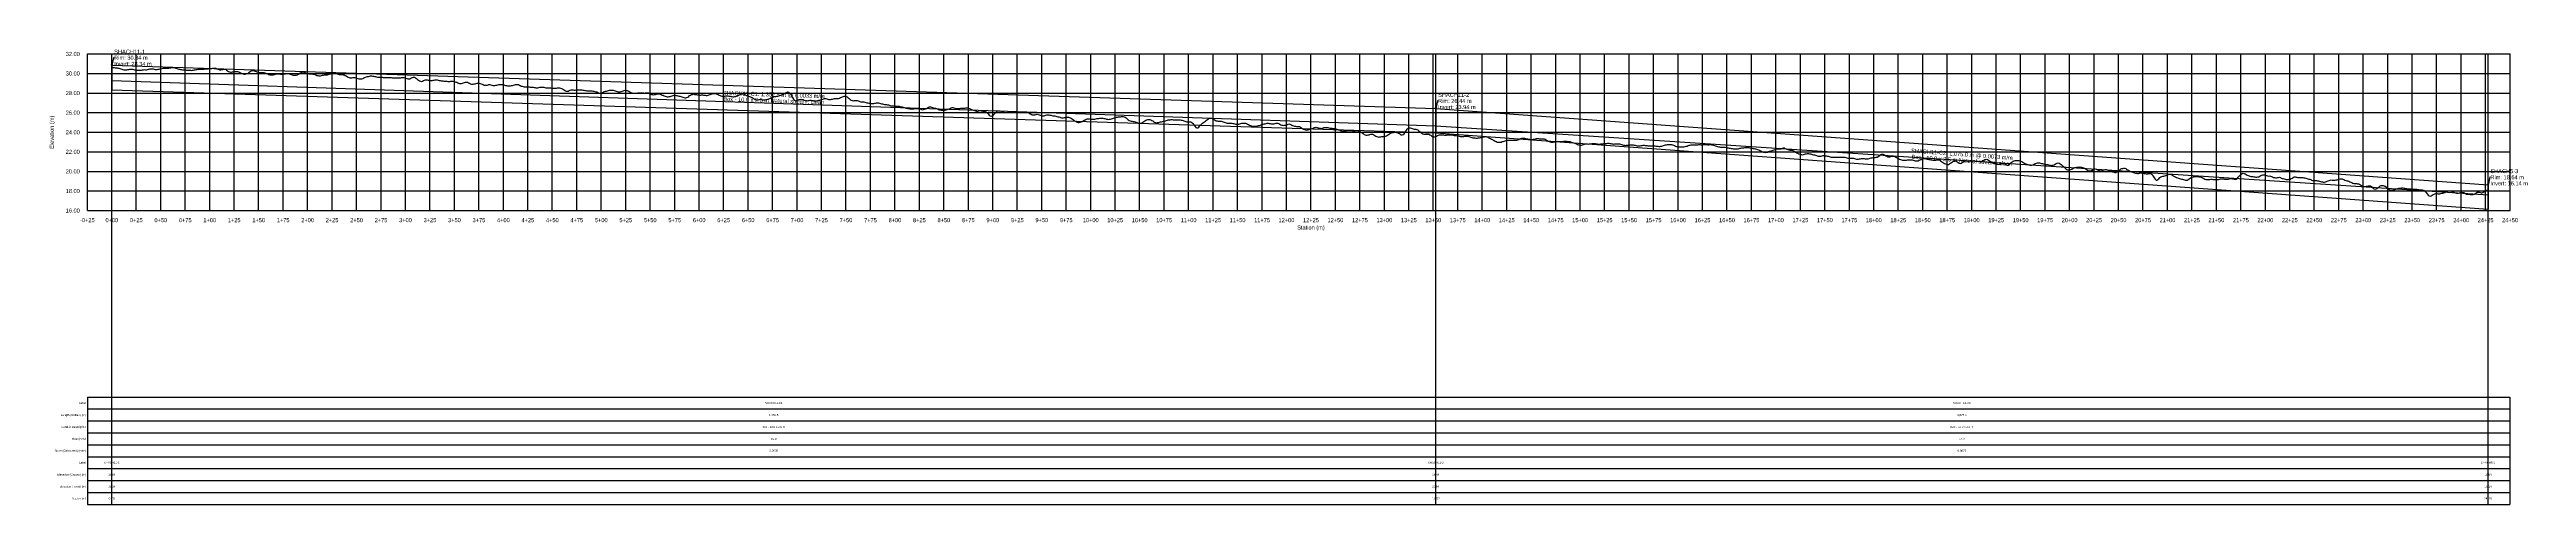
# Model space of a CAD drawing. Extents: x -64 to 2467, y -140 to 324.
import ezdxf
from ezdxf.enums import TextEntityAlignment as Align

# ---------------------------------------------------------------- set-up
doc = ezdxf.new("R2010")
doc.units = 0
for name, color, linetype in [('Annotation', 7, 'Continuous'), ('Annotation_Table', 254, 'Continuous'), ('Crown', 7, 'Continuous'), ('Grid', 254, 'Continuous'), ('Grid_Text', 7, 'Continuous'), ('Ground_Elevation', 3, 'Continuous'), ('Hydraulic_Grade', 5, 'Continuous'), ('Invert', 7, 'Continuous'), ('Structure', 7, 'Continuous')]:
    doc.layers.add(name, color=color, linetype=linetype)

msp = doc.modelspace()

# ---------------------------------------------------------------- linework, layer by layer
at = {"layer": 'Annotation', "color": 0}
for points in [[(0, 308.4), (-0.2, 309.4), (0.6, 309.2)], [(1352.5, 264.4), (1352.3, 265.4), (1353.1, 265.2)], [(2427.5, 186.4), (2427.3, 187.4), (2428.1, 187.2)]]:
    msp.add_lwpolyline(points, close=True, dxfattribs=at)
for points in [[(2.4, 316.1), (1.7, 316.1), (0, 308.4)], [(1354.9, 272), (1354.2, 272), (1352.5, 264.4)], [(2429.9, 194), (2429.2, 194), (2427.5, 186.4)]]:
    msp.add_lwpolyline(points, dxfattribs=at)
at = {"layer": 'Annotation_Table', "color": 254}
for points in [[(0, -140.2), (0, 320)], [(1352.5, -140.2), (1352.5, 320)], [(2427.5, -140.2), (2427.5, 320)], [(-25, -30.5), (2449.9, -30.5)], [(-25, -30.5), (-25, -140.2)], [(-25, -42.7), (2449.9, -42.7)], [(2449.9, -30.5), (2449.9, -140.2)], [(-25, -54.9), (2449.9, -54.9)], [(-25, -67.1), (2449.9, -67.1)], [(-25, -79.2), (2449.9, -79.2)], [(-25, -91.4), (2449.9, -91.4)], [(-25, -103.6), (2449.9, -103.6)], [(-25, -115.8), (2449.9, -115.8)], [(-25, -128), (2449.9, -128)], [(-25, -140.2), (2449.9, -140.2)]]:
    msp.add_lwpolyline(points, dxfattribs=at)
at = {"layer": 'Crown', "color": 0}
for points in [[(0, 308.4), (0, 308.4)], [(0, 308.4), (1352.5, 264.4)], [(1352.5, 264.4), (1352.5, 264.4)], [(1352.5, 264.4), (2427.5, 186.4)], [(2427.5, 186.4), (2427.5, 186.4)]]:
    msp.add_lwpolyline(points, dxfattribs=at)
at = {"layer": 'Grid', "color": 254}
for points in [[(-25, 320), (2450, 320)], [(-25, 160), (-25, 320)], [(0, 160), (0, 320)], [(25, 160), (25, 320)], [(50, 160), (50, 320)], [(75, 160), (75, 320)], [(100, 160), (100, 320)], [(125, 160), (125, 320)], [(150, 160), (150, 320)], [(175, 160), (175, 320)], [(200, 160), (200, 320)], [(225, 160), (225, 320)], [(250, 160), (250, 320)], [(275, 160), (275, 320)], [(300, 160), (300, 320)], [(325, 160), (325, 320)], [(350, 160), (350, 320)], [(375, 160), (375, 320)], [(400, 160), (400, 320)], [(425, 160), (425, 320)], [(450, 160), (450, 320)], [(475, 160), (475, 320)], [(500, 160), (500, 320)], [(525, 160), (525, 320)], [(550, 160), (550, 320)], [(575, 160), (575, 320)], [(600, 160), (600, 320)], [(625, 160), (625, 320)], [(650, 160), (650, 320)], [(675, 160), (675, 320)], [(700, 160), (700, 320)], [(725, 160), (725, 320)], [(750, 160), (750, 320)], [(775, 160), (775, 320)], [(800, 160), (800, 320)], [(825, 160), (825, 320)], [(850, 160), (850, 320)], [(875, 160), (875, 320)], [(900, 160), (900, 320)], [(925, 160), (925, 320)], [(950, 160), (950, 320)], [(975, 160), (975, 320)], [(1000, 160), (1000, 320)], [(1025, 160), (1025, 320)], [(1050, 160), (1050, 320)], [(1075, 160), (1075, 320)], [(1100, 160), (1100, 320)], [(1125, 160), (1125, 320)], [(1150, 160), (1150, 320)], [(1175, 160), (1175, 320)], [(1200, 160), (1200, 320)], [(1225, 160), (1225, 320)], [(1250, 160), (1250, 320)], [(1275, 160), (1275, 320)], [(1300, 160), (1300, 320)], [(1325, 160), (1325, 320)], [(1350, 160), (1350, 320)], [(1375, 160), (1375, 320)], [(1400, 160), (1400, 320)], [(1425, 160), (1425, 320)], [(1450, 160), (1450, 320)], [(1475, 160), (1475, 320)], [(1500, 160), (1500, 320)], [(1525, 160), (1525, 320)], [(1550, 160), (1550, 320)], [(1575, 160), (1575, 320)], [(1600, 160), (1600, 320)], [(1625, 160), (1625, 320)], [(1650, 160), (1650, 320)], [(1675, 160), (1675, 320)], [(1700, 160), (1700, 320)], [(1725, 160), (1725, 320)], [(1750, 160), (1750, 320)], [(1775, 160), (1775, 320)], [(1800, 160), (1800, 320)], [(1825, 160), (1825, 320)], [(1850, 160), (1850, 320)], [(1875, 160), (1875, 320)], [(1900, 160), (1900, 320)], [(1925, 160), (1925, 320)], [(1950, 160), (1950, 320)], [(1975, 160), (1975, 320)], [(2000, 160), (2000, 320)], [(2025, 160), (2025, 320)], [(2050, 160), (2050, 320)], [(2075, 160), (2075, 320)], [(2100, 160), (2100, 320)], [(2125, 160), (2125, 320)], [(2150, 160), (2150, 320)], [(2175, 160), (2175, 320)], [(2200, 160), (2200, 320)], [(2225, 160), (2225, 320)], [(2250, 160), (2250, 320)], [(2275, 160), (2275, 320)], [(2300, 160), (2300, 320)], [(2325, 160), (2325, 320)], [(2350, 160), (2350, 320)], [(2375, 160), (2375, 320)], [(2400, 160), (2400, 320)], [(2425, 160), (2425, 320)], [(2450, 160), (2450, 320)], [(-25, 300), (2450, 300)], [(-25, 280), (2450, 280)], [(-25, 260), (2450, 260)], [(-25, 240), (2450, 240)], [(-25, 220), (2450, 220)], [(-25, 200), (2450, 200)], [(-25, 180), (2450, 180)], [(-25, 160), (2450, 160)]]:
    msp.add_lwpolyline(points, dxfattribs=at)
at = {"layer": 'Ground_Elevation', "color": 3}
msp.add_lwpolyline([(0.3, 306.1), (1.3, 306.1), (2.3, 306), (3.3, 305.9), (4.3, 305.8), (5.3, 305.7), (6.3, 305.5), (7.3, 305.3), (8.3, 305.1), (9.3, 304.9), (10.3, 304.5), (11.3, 304.2), (12.3, 303.9), (13.3, 303.8), (14.3, 303.8), (15.3, 303.9), (16.3, 304.1), (17.3, 304.2), (18.3, 304.4), (19.3, 304.4), (20.3, 304.4), (21.3, 304.3), (22.3, 304), (23.3, 303.8), (24.3, 303.6), (25.3, 303.5), (26.3, 303.4), (27.3, 303.5), (28.3, 303.4), (29.3, 303.4), (30.3, 303.4), (31.3, 303.6), (32.3, 303.9), (33.3, 304), (34.3, 303.9), (35.3, 303.9), (36.3, 304.1), (37.3, 304.3), (38.3, 304.5), (39.3, 304.8), (40.3, 304.9), (41.3, 304.8), (42.3, 304.6), (43.3, 304.3), (44.3, 304.1), (45.3, 304.1), (46.3, 304.2), (47.3, 304.3), (48.3, 304.5), (49.3, 304.6), (50.3, 304.9), (51.3, 305.1), (52.3, 305.3), (53.3, 305.4), (54.3, 305.5), (55.3, 305.5), (56.3, 305.5), (57.3, 305.6), (58.3, 305.6), (59.3, 305.7), (60.3, 305.8), (61.3, 306), (62.3, 306.1), (63.3, 306), (64.3, 305.8), (65.3, 305.4), (66.3, 305.1), (67.3, 304.8), (68.3, 304.5), (69.3, 304.3), (70.3, 304.2), (71.3, 304.1), (72.3, 303.9), (73.3, 303.9), (74.3, 303.7), (75.3, 303.6), (76.3, 303.5), (77.3, 303.5), (78.3, 303.5), (79.3, 303.4), (80.3, 303.3), (81.3, 303.2), (82.3, 303.3), (83.3, 303.5), (84.3, 303.6), (85.3, 303.8), (86.3, 304), (87.3, 304.2), (88.3, 304.3), (89.3, 304.3), (90.3, 304.3), (91.3, 304.3), (92.3, 304.3), (93.3, 304.4), (94.3, 304.5), (95.3, 304.7), (96.3, 304.8), (97.3, 304.9), (98.3, 304.9), (99.3, 305), (100.3, 305.1), (101.3, 305.1), (102.3, 305.1), (103.3, 305.3), (104.3, 305.5), (105.3, 305.5), (106.3, 305.3), (107.3, 304.9), (108.3, 304.5), (109.3, 304.1), (110.3, 303.9), (111.3, 303.9), (112.3, 304.1), (113.3, 304.2), (114.3, 304.3), (115.3, 304.3), (116.3, 304), (117.3, 303.4), (118.3, 302.7), (119.3, 302), (120.3, 301.6), (121.3, 301.4), (122.3, 301.4), (123.3, 301.6), (124.3, 301.7), (125.3, 301.9), (126.3, 302), (127.3, 302), (128.3, 301.9), (129.3, 301.7), (130.3, 301.3), (131.3, 300.8), (132.3, 300.4), (133.3, 300.1), (134.3, 299.7), (135.3, 299.4), (136.3, 299.3), (137.3, 299.5), (138.3, 300), (139.3, 300.5), (140.3, 301.2), (141.3, 302), (142.3, 302.6), (143.3, 303.1), (144.3, 303.1), (145.3, 302.9), (146.3, 302.4), (147.3, 302), (148.3, 301.6), (149.3, 301.3), (150.3, 301.1), (151.3, 301), (152.3, 300.9), (153.3, 300.9), (154.3, 301), (155.3, 300.9), (156.3, 300.7), (157.3, 300.4), (158.3, 300), (159.3, 299.5), (160.3, 299.1), (161.3, 298.7), (162.3, 298.5), (163.3, 298.5), (164.3, 298.6), (165.3, 298.8), (166.3, 299.1), (167.3, 299.4), (168.3, 299.6), (169.3, 299.8), (170.3, 299.8), (171.3, 299.7), (172.3, 299.4), (173.3, 299.3), (174.3, 299.3), (175.3, 299.4), (176.3, 299.6), (177.3, 299.7), (178.3, 299.9), (179.3, 299.9), (180.3, 299.9), (181.3, 299.7), (182.3, 299.4), (183.3, 299.1), (184.3, 298.8), (185.3, 298.4), (186.3, 298.2), (187.3, 298.2), (188.3, 298.3), (189.3, 298.6), (190.3, 299.2), (191.3, 299.8), (192.3, 300.6), (193.3, 301.1), (194.3, 301.5), (195.3, 301.6), (196.3, 301.4), (197.3, 301), (198.3, 300.5), (199.3, 300.1), (200.3, 299.9), (201.3, 299.8), (202.3, 299.8), (203.3, 299.7), (204.3, 299.6), (205.3, 299.4), (206.3, 299.2), (207.3, 298.9), (208.3, 298.5), (209.3, 298), (210.3, 297.8), (211.3, 297.6), (212.3, 297.6), (213.3, 297.7), (214.3, 297.9), (215.3, 298.2), (216.3, 298.4), (217.3, 298.5), (218.3, 298.6), (219.3, 298.7), (220.3, 298.8), (221.3, 299), (222.3, 299.4), (223.3, 299.8), (224.3, 300.2), (225.3, 300.4), (226.3, 300.5), (227.3, 300.5), (228.3, 300.4), (229.3, 300.1), (230.3, 299.7), (231.3, 299.3), (232.3, 299.1), (233.3, 299), (234.3, 299), (235.3, 298.9), (236.3, 298.7), (237.3, 298.5), (238.3, 298.1), (239.3, 297.5), (240.3, 296.8), (241.3, 296.2), (242.3, 295.8), (243.3, 295.6), (244.3, 295.5), (245.3, 295.7), (246.3, 295.8), (247.3, 295.9), (248.3, 295.8), (249.3, 295.6), (250.3, 295.3), (251.3, 295), (252.3, 294.7), (253.3, 294.5), (254.3, 294.6), (255.3, 294.7), (256.3, 295), (257.3, 295.4), (258.3, 295.9), (259.3, 296.2), (260.3, 296.5), (261.3, 296.8), (262.3, 297.1), (263.3, 297.3), (264.3, 297.5), (265.3, 297.5), (266.3, 297.4), (267.3, 297.3), (268.3, 297.1), (269.3, 296.9), (270.3, 296.6), (271.3, 296.4), (272.3, 296.3), (273.3, 296.2), (274.3, 296.1), (275.3, 296.1), (276.3, 296.1), (277.3, 296), (278.3, 296), (279.3, 296), (280.3, 296), (281.3, 296), (282.3, 295.9), (283.3, 295.9), (284.3, 295.9), (285.3, 295.8), (286.3, 295.6), (287.3, 295.5), (288.3, 295.4), (289.3, 295.4), (290.3, 295.4), (291.3, 295.4), (292.3, 295.4), (293.3, 295.5), (294.3, 295.5), (295.3, 295.7), (296.3, 295.8), (297.3, 295.9), (298.3, 295.8), (299.3, 295.5), (300.3, 295.2), (301.3, 294.8), (302.3, 294.5), (303.3, 294.4), (304.3, 294.6), (305.3, 295.1), (306.3, 295.6), (307.3, 296), (308.3, 296.2), (309.3, 296.1), (310.3, 295.7), (311.3, 294.9), (312.3, 294), (313.3, 293.1), (314.3, 292.4), (315.3, 292), (316.3, 291.9), (317.3, 292.2), (318.3, 292.7), (319.3, 293.2), (320.3, 293.5), (321.3, 293.6), (322.3, 293.5), (323.3, 293.3), (324.3, 293.1), (325.3, 292.9), (326.3, 292.9), (327.3, 293), (328.3, 293.1), (329.3, 293.3), (330.3, 293.4), (331.3, 293.5), (332.3, 293.4), (333.3, 293.3), (334.3, 293), (335.3, 292.7), (336.3, 292.5), (337.3, 292.4), (338.3, 292.4), (339.3, 292.3), (340.3, 292.2), (341.3, 292.1), (342.3, 292), (343.3, 291.9), (344.3, 291.8), (345.3, 291.9), (346.3, 292), (347.3, 292), (348.3, 292), (349.3, 291.8), (350.3, 291.6), (351.3, 291.3), (352.3, 291), (353.3, 290.6), (354.3, 290.1), (355.3, 289.8), (356.3, 289.7), (357.3, 289.9), (358.3, 290.2), (359.3, 290.5), (360.3, 290.9), (361.3, 291.2), (362.3, 291.3), (363.3, 291), (364.3, 290.6), (365.3, 290.1), (366.3, 289.6), (367.3, 289.2), (368.3, 289.1), (369.3, 289.2), (370.3, 289.3), (371.3, 289.6), (372.3, 289.9), (373.3, 290.1), (374.3, 290.2), (375.3, 290.1), (376.3, 289.9), (377.3, 289.5), (378.3, 289), (379.3, 288.6), (380.3, 288.2), (381.3, 288.1), (382.3, 288), (383.3, 288.2), (384.3, 288.4), (385.3, 288.6), (386.3, 288.6), (387.3, 288.4), (388.3, 288.2), (389.3, 287.9), (390.3, 287.8), (391.3, 287.8), (392.3, 288), (393.3, 288.2), (394.3, 288.5), (395.3, 288.7), (396.3, 288.9), (397.3, 288.9), (398.3, 288.7), (399.3, 288.6), (400.3, 288.3), (401.3, 288.1), (402.3, 287.8), (403.3, 287.6), (404.3, 287.5), (405.3, 287.4), (406.3, 287.3), (407.3, 287.4), (408.3, 287.6), (409.3, 287.9), (410.3, 288.2), (411.3, 288.5), (412.3, 288.8), (413.3, 288.9), (414.3, 288.9), (415.3, 288.6), (416.3, 288.2), (417.3, 287.7), (418.3, 287.2), (419.3, 286.9), (420.3, 286.6), (421.3, 286.5), (422.3, 286.4), (423.3, 286.5), (424.3, 286.5), (425.3, 286.4), (426.3, 286.3), (427.3, 286.2), (428.3, 286.1), (429.3, 286), (430.3, 285.9), (431.3, 285.8), (432.3, 285.6), (433.3, 285.5), (434.3, 285.4), (435.3, 285.5), (436.3, 285.7), (437.3, 285.9), (438.3, 286), (439.3, 286.1), (440.3, 286.2), (441.3, 286), (442.3, 285.8), (443.3, 285.5), (444.3, 285.3), (445.3, 285.3), (446.3, 285.3), (447.3, 285.3), (448.3, 285.2), (449.3, 285.1), (450.3, 285.1), (451.3, 285), (452.3, 285), (453.3, 285), (454.3, 285.1), (455.3, 285.3), (456.3, 285.4), (457.3, 285.3), (458.3, 285.1), (459.3, 284.7), (460.3, 284.3), (461.3, 283.7), (462.3, 282.9), (463.3, 282.3), (464.3, 281.9), (465.3, 281.9), (466.3, 282.1), (467.3, 282.5), (468.3, 282.9), (469.3, 283.2), (470.3, 283.3), (471.3, 283.2), (472.3, 283.1), (473.3, 283.1), (474.3, 283.2), (475.3, 283.3), (476.3, 283.4), (477.3, 283.4), (478.3, 283.4), (479.3, 283.3), (480.3, 283.2), (481.3, 283.1), (482.3, 282.9), (483.3, 282.7), (484.3, 282.5), (485.3, 282.4), (486.3, 282.4), (487.3, 282.3), (488.3, 282.3), (489.3, 282.2), (490.3, 282.2), (491.3, 282.1), (492.3, 281.9), (493.3, 281.7), (494.3, 281.4), (495.3, 281.1), (496.3, 280.8), (497.3, 280.4), (498.3, 280), (499.3, 279.8), (500.3, 280.1), (501.3, 280.6), (502.3, 281.1), (503.3, 281.5), (504.3, 281.8), (505.3, 282.1), (506.3, 282.4), (507.3, 282.7), (508.3, 282.9), (509.3, 282.9), (510.3, 283), (511.3, 283.1), (512.3, 283), (513.3, 282.8), (514.3, 282.4), (515.3, 281.9), (516.3, 281.5), (517.3, 281.2), (518.3, 281.2), (519.3, 281.3), (520.3, 281.5), (521.3, 281.9), (522.3, 282.4), (523.3, 282.8), (524.3, 283), (525.3, 282.8), (526.3, 282.6), (527.3, 282.2), (528.3, 281.8), (529.3, 281.2), (530.3, 280.7), (531.3, 280.2), (532.3, 279.9), (533.3, 279.8), (534.3, 279.9), (535.3, 279.9), (536.3, 279.9), (537.3, 280.2), (538.3, 280.4), (539.3, 280.3), (540.3, 280.3), (541.3, 280.2), (542.3, 280.1), (543.3, 280.1), (544.3, 280), (545.3, 280.1), (546.3, 280.2), (547.3, 280.3), (548.3, 280.1), (549.3, 279.5), (550.3, 279), (551.3, 278.6), (552.3, 278.4), (553.3, 278.3), (554.3, 278.4), (555.3, 278.7), (556.3, 278.9), (557.3, 279.1), (558.3, 279.1), (559.3, 279.1), (560.3, 278.8), (561.3, 278.4), (562.3, 278), (563.3, 277.7), (564.3, 277.2), (565.3, 276.8), (566.3, 276.5), (567.3, 276.3), (568.3, 276.3), (569.3, 276.4), (570.3, 276.6), (571.3, 276.9), (572.3, 277.3), (573.3, 277.6), (574.3, 277.7), (575.3, 277.7), (576.3, 277.6), (577.3, 277.4), (578.3, 277.2), (579.3, 276.9), (580.3, 276.7), (581.3, 276.4), (582.3, 276.1), (583.3, 275.8), (584.3, 275.5), (585.3, 275.3), (586.3, 275.2), (587.3, 275.5), (588.3, 275.9), (589.3, 276.6), (590.3, 277.4), (591.3, 278), (592.3, 278.4), (593.3, 278.7), (594.3, 278.8), (595.3, 278.7), (596.3, 278.6), (597.3, 278.4), (598.3, 278.2), (599.3, 278.1), (600.3, 278), (601.3, 278), (602.3, 278.1), (603.3, 278.1), (604.3, 278), (605.3, 277.9), (606.3, 277.7), (607.3, 277.6), (608.3, 277.6), (609.3, 277.8), (610.3, 278.1), (611.3, 278.4), (612.3, 278.8), (613.3, 279.2), (614.3, 279.4), (615.3, 279.6), (616.3, 279.5), (617.3, 279.3), (618.3, 278.9), (619.3, 278.5), (620.3, 277.9), (621.3, 277.4), (622.3, 277.1), (623.3, 276.9), (624.3, 276.8), (625.3, 276.9), (626.3, 277), (627.3, 277.1), (628.3, 277.1), (629.3, 277.1), (630.3, 276.9), (631.3, 276.7), (632.3, 276.6), (633.3, 276.4), (634.3, 276.3), (635.3, 276.3), (636.3, 276.4), (637.3, 276.6), (638.3, 276.9), (639.3, 277.3), (640.3, 277.8), (641.3, 278.3), (642.3, 278.7), (643.3, 279.1), (644.3, 279.2), (645.3, 279.1), (646.3, 278.6), (647.3, 278.1), (648.3, 277.5), (649.3, 277.1), (650.3, 276.8), (651.3, 276.5), (652.3, 276.2), (653.3, 275.9), (654.3, 275.4), (655.3, 274.8), (656.3, 274), (657.3, 273.4), (658.3, 273), (659.3, 273), (660.3, 273.2), (661.3, 273.4), (662.3, 273.5), (663.3, 273.4), (664.3, 273.2), (665.3, 273.2), (666.3, 273.1), (667.3, 273.2), (668.3, 273.3), (669.3, 273.6), (670.3, 273.9), (671.3, 274.2), (672.3, 274.6), (673.3, 275), (674.3, 275.4), (675.3, 275.7), (676.3, 276.1), (677.3, 276.4), (678.3, 276.6), (679.3, 276.8), (680.3, 276.9), (681.3, 277.1), (682.3, 277.5), (683.3, 277.9), (684.3, 278.3), (685.3, 278.7), (686.3, 279.1), (687.3, 279.6), (688.3, 280.2), (689.3, 280.7), (690.3, 281.1), (691.3, 281), (692.3, 280.4), (693.3, 279.2), (694.3, 277.5), (695.3, 275.5), (696.3, 273.8), (697.3, 272.7), (698.3, 272.2), (699.3, 272.3), (700.3, 272.7), (701.3, 273.1), (702.3, 273.4), (703.3, 273.6), (704.3, 273.7), (705.3, 273.6), (706.3, 273.3), (707.3, 272.9), (708.3, 272.5), (709.3, 272.3), (710.3, 272.2), (711.3, 272.3), (712.3, 272.5), (713.3, 272.6), (714.3, 272.6), (715.3, 272.5), (716.3, 272.4), (717.3, 272.2), (718.3, 272.1), (719.3, 272.1), (720.3, 272.2), (721.3, 272.4), (722.3, 272.6), (723.3, 272.9), (724.3, 273.2), (725.3, 273.6), (726.3, 273.9), (727.3, 274.2), (728.3, 274.3), (729.3, 274.3), (730.3, 274), (731.3, 273.8), (732.3, 273.6), (733.3, 273.6), (734.3, 273.6), (735.3, 273.7), (736.3, 273.9), (737.3, 274.1), (738.3, 274.3), (739.3, 274.3), (740.3, 274.3), (741.3, 274.3), (742.3, 274.5), (743.3, 274.9), (744.3, 275.4), (745.3, 275.9), (746.3, 276.3), (747.3, 276.6), (748.3, 276.7), (749.3, 276.8), (750.3, 276.6), (751.3, 276.1), (752.3, 275.3), (753.3, 274.4), (754.3, 273.5), (755.3, 272.7), (756.3, 272.3), (757.3, 272.2), (758.3, 272.3), (759.3, 272.4), (760.3, 272.4), (761.3, 272.3), (762.3, 272), (763.3, 271.6), (764.3, 271.3), (765.3, 271.1), (766.3, 271.1), (767.3, 271), (768.3, 270.9), (769.3, 270.7), (770.3, 270.5), (771.3, 270.2), (772.3, 269.9), (773.3, 269.8), (774.3, 269.6), (775.3, 269.5), (776.3, 269.4), (777.3, 269.3), (778.3, 269.4), (779.3, 269.6), (780.3, 269.8), (781.3, 270), (782.3, 270), (783.3, 269.9), (784.3, 269.7), (785.3, 269.4), (786.3, 269.1), (787.3, 268.9), (788.3, 268.7), (789.3, 268.5), (790.3, 268.4), (791.3, 268.2), (792.3, 268.1), (793.3, 267.9), (794.3, 267.7), (795.3, 267.4), (796.3, 267.1), (797.3, 267), (798.3, 266.9), (799.3, 266.8), (800.3, 266.7), (801.3, 266.7), (802.3, 266.7), (803.3, 266.7), (804.3, 266.6), (805.3, 266.3), (806.3, 266.1), (807.3, 265.9), (808.3, 265.5), (809.3, 265.1), (810.3, 264.8), (811.3, 264.6), (812.3, 264.5), (813.3, 264.4), (814.3, 264.2), (815.3, 264), (816.3, 263.9), (817.3, 263.9), (818.3, 263.9), (819.3, 264), (820.3, 264.1), (821.3, 264.3), (822.3, 264.4), (823.3, 264.4), (824.3, 264.3), (825.3, 263.9), (826.3, 263.5), (827.3, 263.1), (828.3, 263), (829.3, 263.1), (830.3, 263.4), (831.3, 263.9), (832.3, 264.4), (833.3, 265), (834.3, 265.6), (835.3, 265.9), (836.3, 265.9), (837.3, 265.5), (838.3, 265.1), (839.3, 264.8), (840.3, 264.6), (841.3, 264.5), (842.3, 264.2), (843.3, 263.9), (844.3, 263.4), (845.3, 263), (846.3, 262.8), (847.3, 262.7), (848.3, 262.6), (849.3, 262.4), (850.3, 262.4), (851.3, 262.7), (852.3, 263), (853.3, 263.3), (854.3, 263.7), (855.3, 264), (856.3, 264.4), (857.3, 264.9), (858.3, 265.1), (859.3, 265.2), (860.3, 265), (861.3, 264.6), (862.3, 264.3), (863.3, 264.2), (864.3, 264.2), (865.3, 264.3), (866.3, 264.4), (867.3, 264.6), (868.3, 264.7), (869.3, 264.7), (870.3, 264.7), (871.3, 264.7), (872.3, 264.8), (873.3, 264.9), (874.3, 264.9), (875.3, 264.6), (876.3, 264.3), (877.3, 263.8), (878.3, 263.3), (879.3, 262.9), (880.3, 262.4), (881.3, 262.1), (882.3, 261.7), (883.3, 261.4), (884.3, 261.1), (885.3, 260.8), (886.3, 260.6), (887.3, 260.6), (888.3, 260.8), (889.3, 261), (890.3, 261.1), (891.3, 261.2), (892.3, 261.2), (893.3, 260.8), (894.3, 259.9), (895.3, 258.8), (896.3, 257.6), (897.3, 256.8), (898.3, 256.4), (899.3, 256.6), (900.3, 257.3), (901.3, 258.3), (902.3, 259.5), (903.3, 260.6), (904.3, 261.4), (905.3, 261.9), (906.3, 262), (907.3, 261.9), (908.3, 261.6), (909.3, 261.2), (910.3, 260.8), (911.3, 260.5), (912.3, 260.2), (913.3, 260.1), (914.3, 260.1), (915.3, 260.1), (916.3, 260.3), (917.3, 260.6), (918.3, 260.9), (919.3, 261.1), (920.3, 261.2), (921.3, 261.2), (922.3, 261.1), (923.3, 261), (924.3, 260.9), (925.3, 260.8), (926.3, 260.7), (927.3, 260.7), (928.3, 260.6), (929.3, 260.5), (930.3, 260.5), (931.3, 260.5), (932.3, 260.5), (933.3, 260.6), (934.3, 260.7), (935.3, 260.6), (936.3, 260.2), (937.3, 259.5), (938.3, 258.9), (939.3, 258.3), (940.3, 257.9), (941.3, 257.8), (942.3, 257.7), (943.3, 257.9), (944.3, 258.1), (945.3, 258.3), (946.3, 258.2), (947.3, 257.8), (948.3, 257.4), (949.3, 257.1), (950.3, 256.8), (951.3, 256.7), (952.3, 256.8), (953.3, 257.1), (954.3, 257.5), (955.3, 257.8), (956.3, 257.9), (957.3, 257.8), (958.3, 257.6), (959.3, 257.3), (960.3, 257), (961.3, 256.8), (962.3, 256.7), (963.3, 256.6), (964.3, 256.4), (965.3, 256.2), (966.3, 255.9), (967.3, 255.6), (968.3, 255.3), (969.3, 255), (970.3, 254.8), (971.3, 254.7), (972.3, 254.8), (973.3, 254.9), (974.3, 255.2), (975.3, 255.4), (976.3, 255.4), (977.3, 255.4), (978.3, 255.2), (979.3, 254.7), (980.3, 254.1), (981.3, 253.3), (982.3, 252.5), (983.3, 251.8), (984.3, 251.2), (985.3, 250.7), (986.3, 250.3), (987.3, 250.1), (988.3, 250), (989.3, 250.2), (990.3, 250.5), (991.3, 251.1), (992.3, 251.6), (993.3, 252.2), (994.3, 252.8), (995.3, 253.3), (996.3, 253.6), (997.3, 253.7), (998.3, 253.6), (999.3, 253.5), (1000.3, 253.4), (1001.3, 253.3), (1002.3, 253.3), (1003.3, 253.4), (1004.3, 253.5), (1005.3, 253.8), (1006.3, 254), (1007.3, 254.1), (1008.3, 254.2), (1009.3, 254.3), (1010.3, 254.5), (1011.3, 254.5), (1012.3, 254.3), (1013.3, 254.1), (1014.3, 253.9), (1015.3, 253.7), (1016.3, 253.5), (1017.3, 253.3), (1018.3, 253.1), (1019.3, 253.2), (1020.3, 253.3), (1021.3, 253.6), (1022.3, 254), (1023.3, 254.4), (1024.3, 254.8), (1025.3, 255.1), (1026.3, 255.3), (1027.3, 255.5), (1028.3, 255.6), (1029.3, 255.8), (1030.3, 255.9), (1031.3, 256.1), (1032.3, 256.1), (1033.3, 256), (1034.3, 255.8), (1035.3, 255.3), (1036.3, 254.6), (1037.3, 253.6), (1038.3, 252.7), (1039.3, 252), (1040.3, 251.6), (1041.3, 251.4), (1042.3, 251.2), (1043.3, 251), (1044.3, 250.8), (1045.3, 250.6), (1046.3, 250.2), (1047.3, 249.8), (1048.3, 249.4), (1049.3, 249.2), (1050.3, 249.1), (1051.3, 249.2), (1052.3, 249.6), (1053.3, 250.2), (1054.3, 250.9), (1055.3, 251.5), (1056.3, 252.2), (1057.3, 252.6), (1058.3, 252.9), (1059.3, 253), (1060.3, 252.9), (1061.3, 252.5), (1062.3, 252), (1063.3, 251.5), (1064.3, 250.9), (1065.3, 250.2), (1066.3, 249.8), (1067.3, 249.7), (1068.3, 249.8), (1069.3, 250), (1070.3, 250.2), (1071.3, 250.5), (1072.3, 250.7), (1073.3, 251), (1074.3, 251.2), (1075.3, 251.4), (1076.3, 251.6), (1077.3, 251.9), (1078.3, 252.2), (1079.3, 252.5), (1080.3, 252.7), (1081.3, 252.8), (1082.3, 252.9), (1083.3, 252.9), (1084.3, 252.8), (1085.3, 252.6), (1086.3, 252.5), (1087.3, 252.5), (1088.3, 252.5), (1089.3, 252.5), (1090.3, 252.5), (1091.3, 252.5), (1092.3, 252.4), (1093.3, 252.2), (1094.3, 251.9), (1095.3, 251.5), (1096.3, 251.2), (1097.3, 250.8), (1098.3, 250.6), (1099.3, 250.6), (1100.3, 250.7), (1101.3, 250.7), (1102.3, 250.5), (1103.3, 250), (1104.3, 249), (1105.3, 247.6), (1106.3, 246.1), (1107.3, 244.9), (1108.3, 244.4), (1109.3, 244.5), (1110.3, 245.2), (1111.3, 246.2), (1112.3, 247.2), (1113.3, 248.3), (1114.3, 249.2), (1115.3, 249.9), (1116.3, 250.6), (1117.3, 251.4), (1118.3, 252.2), (1119.3, 253.1), (1120.3, 253.8), (1121.3, 254.3), (1122.3, 254.5), (1123.3, 254.4), (1124.3, 254), (1125.3, 253.4), (1126.3, 252.8), (1127.3, 252.2), (1128.3, 251.8), (1129.3, 251.5), (1130.3, 251.4), (1131.3, 251.4), (1132.3, 251.3), (1133.3, 251.2), (1134.3, 251), (1135.3, 250.7), (1136.3, 250.4), (1137.3, 250.1), (1138.3, 249.7), (1139.3, 249.4), (1140.3, 249.2), (1141.3, 249.1), (1142.3, 249.1), (1143.3, 249.1), (1144.3, 249.1), (1145.3, 249), (1146.3, 248.9), (1147.3, 248.7), (1148.3, 248.4), (1149.3, 248.3), (1150.3, 248.3), (1151.3, 248.4), (1152.3, 248.6), (1153.3, 248.9), (1154.3, 249.2), (1155.3, 249.4), (1156.3, 249.4), (1157.3, 249.4), (1158.3, 249.2), (1159.3, 248.9), (1160.3, 248.4), (1161.3, 247.9), (1162.3, 247.3), (1163.3, 246.8), (1164.3, 246.4), (1165.3, 246.2), (1166.3, 246.1), (1167.3, 246.1), (1168.3, 246.1), (1169.3, 246.3), (1170.3, 246.5), (1171.3, 246.8), (1172.3, 247), (1173.3, 247.3), (1174.3, 247.7), (1175.3, 248.1), (1176.3, 248.4), (1177.3, 248.6), (1178.3, 248.7), (1179.3, 248.9), (1180.3, 249.1), (1181.3, 249.1), (1182.3, 249), (1183.3, 248.8), (1184.3, 248.7), (1185.3, 248.6), (1186.3, 248.6), (1187.3, 248.7), (1188.3, 249), (1189.3, 249.2), (1190.3, 249.3), (1191.3, 249.2), (1192.3, 248.9), (1193.3, 248.3), (1194.3, 247.7), (1195.3, 247.3), (1196.3, 247.1), (1197.3, 247), (1198.3, 247.1), (1199.3, 247.3), (1200.3, 247.6), (1201.3, 248.1), (1202.3, 248.5), (1203.3, 248.3), (1204.3, 247.8), (1205.3, 247.3), (1206.3, 246.9), (1207.3, 246.6), (1208.3, 246.3), (1209.3, 246.1), (1210.3, 246), (1211.3, 246), (1212.3, 246), (1213.3, 245.8), (1214.3, 245.2), (1215.3, 244.6), (1216.3, 243.9), (1217.3, 243.3), (1218.3, 242.8), (1219.3, 242.5), (1220.3, 242.2), (1221.3, 242.3), (1222.3, 242.5), (1223.3, 242.8), (1224.3, 243.2), (1225.3, 243.5), (1226.3, 243.9), (1227.3, 244.3), (1228.3, 244.8), (1229.3, 245), (1230.3, 245.1), (1231.3, 244.9), (1232.3, 244.6), (1233.3, 244.3), (1234.3, 244), (1235.3, 243.9), (1236.3, 244), (1237.3, 244.3), (1238.3, 244.7), (1239.3, 245), (1240.3, 245), (1241.3, 245), (1242.3, 244.7), (1243.3, 244.5), (1244.3, 244.3), (1245.3, 244.1), (1246.3, 244), (1247.3, 243.9), (1248.3, 243.9), (1249.3, 243.7), (1250.3, 243.4), (1251.3, 243.1), (1252.3, 242.8), (1253.3, 242.6), (1254.3, 242.3), (1255.3, 241.9), (1256.3, 241.5), (1257.3, 241.1), (1258.3, 241), (1259.3, 241), (1260.3, 241.2), (1261.3, 241.5), (1262.3, 241.7), (1263.3, 241.9), (1264.3, 241.9), (1265.3, 241.9), (1266.3, 241.7), (1267.3, 241.6), (1268.3, 241.5), (1269.3, 241.6), (1270.3, 241.6), (1271.3, 241.7), (1272.3, 241.7), (1273.3, 241.6), (1274.3, 241.2), (1275.3, 240.7), (1276.3, 240), (1277.3, 239.3), (1278.3, 238.6), (1279.3, 237.8), (1280.3, 237.3), (1281.3, 237), (1282.3, 236.9), (1283.3, 237.2), (1284.3, 237.5), (1285.3, 237.8), (1286.3, 238), (1287.3, 238.1), (1288.3, 237.9), (1289.3, 237.4), (1290.3, 236.7), (1291.3, 236), (1292.3, 235.5), (1293.3, 235.2), (1294.3, 235.1), (1295.3, 235.2), (1296.3, 235.4), (1297.3, 235.6), (1298.3, 235.7), (1299.3, 235.6), (1300.3, 235.6), (1301.3, 235.9), (1302.3, 236.4), (1303.3, 237), (1304.3, 237.7), (1305.3, 238.4), (1306.3, 239), (1307.3, 239.4), (1308.3, 239.7), (1309.3, 239.8), (1310.3, 239.9), (1311.3, 239.9), (1312.3, 239.8), (1313.3, 239.6), (1314.3, 239.2), (1315.3, 238.7), (1316.3, 238), (1317.3, 237.3), (1318.3, 237.2), (1319.3, 237.6), (1320.3, 238.5), (1321.3, 239.9), (1322.3, 241.5), (1323.3, 243), (1324.3, 244.2), (1325.3, 244.6), (1326.3, 244.5), (1327.3, 244.2), (1328.3, 243.8), (1329.3, 243.5), (1330.3, 243.3), (1331.3, 243.2), (1332.3, 243.1), (1333.3, 242.9), (1334.3, 242.4), (1335.3, 241.6), (1336.3, 240.6), (1337.3, 239.7), (1338.3, 238.9), (1339.3, 238.4), (1340.3, 238.1), (1341.3, 238), (1342.3, 238), (1343.3, 238.1), (1344.3, 238.1), (1345.3, 237.9), (1346.3, 237.5), (1347.3, 237), (1348.3, 236.4), (1349.3, 235.8), (1350.3, 235.3), (1351.3, 235.2), (1352.3, 235.5), (1353.3, 236), (1354.3, 236.6), (1355.3, 237), (1356.3, 237.3), (1357.3, 237.5), (1358.3, 237.5), (1359.3, 237.3), (1360.3, 237.2), (1361.3, 237.1), (1362.3, 237.1), (1363.3, 237.1), (1364.3, 237.3), (1365.3, 237.4), (1366.3, 237.5), (1367.3, 237.5), (1368.3, 237.3), (1369.3, 237.2), (1370.3, 237), (1371.3, 236.8), (1372.3, 236.7), (1373.3, 236.6), (1374.3, 236.4), (1375.3, 236.2), (1376.3, 236), (1377.3, 235.8), (1378.3, 235.6), (1379.3, 235.6), (1380.3, 235.6), (1381.3, 235.8), (1382.3, 235.9), (1383.3, 236), (1384.3, 236), (1385.3, 235.9), (1386.3, 235.6), (1387.3, 235.3), (1388.3, 235), (1389.3, 234.7), (1390.3, 234.4), (1391.3, 234.2), (1392.3, 234.2), (1393.3, 234.1), (1394.3, 234.1), (1395.3, 234.1), (1396.3, 234.2), (1397.3, 234.3), (1398.3, 234.5), (1399.3, 234.7), (1400.3, 234.9), (1401.3, 235.2), (1402.3, 235.4), (1403.3, 235.5), (1404.3, 235.4), (1405.3, 235.2), (1406.3, 234.7), (1407.3, 234.1), (1408.3, 233.5), (1409.3, 233), (1410.3, 232.5), (1411.3, 231.9), (1412.3, 231.4), (1413.3, 230.9), (1414.3, 230.4), (1415.3, 230), (1416.3, 229.7), (1417.3, 229.7), (1418.3, 229.8), (1419.3, 230), (1420.3, 230.4), (1421.3, 230.7), (1422.3, 231), (1423.3, 231.2), (1424.3, 231.4), (1425.3, 231.7), (1426.3, 231.8), (1427.3, 232), (1428.3, 232), (1429.3, 232), (1430.3, 232), (1431.3, 232), (1432.3, 232), (1433.3, 232), (1434.3, 232), (1435.3, 232), (1436.3, 232.3), (1437.3, 232.7), (1438.3, 233.1), (1439.3, 233.6), (1440.3, 233.8), (1441.3, 234), (1442.3, 234), (1443.3, 233.9), (1444.3, 233.6), (1445.3, 233.3), (1446.3, 233.1), (1447.3, 232.9), (1448.3, 232.8), (1449.3, 232.7), (1450.3, 232.5), (1451.3, 232.6), (1452.3, 232.9), (1453.3, 233), (1454.3, 233.2), (1455.3, 233.5), (1456.3, 233.6), (1457.3, 233.5), (1458.3, 233.3), (1459.3, 233.1), (1460.3, 233.1), (1461.3, 233.1), (1462.3, 233.2), (1463.3, 233.1), (1464.3, 232.8), (1465.3, 232.2), (1466.3, 231.5), (1467.3, 230.9), (1468.3, 230.4), (1469.3, 230.1), (1470.3, 229.9), (1471.3, 229.9), (1472.3, 230), (1473.3, 230.1), (1474.3, 230.3), (1475.3, 230.4), (1476.3, 230.5), (1477.3, 230.5), (1478.3, 230.4), (1479.3, 230.4), (1480.3, 230.4), (1481.3, 230.5), (1482.3, 230.7), (1483.3, 230.8), (1484.3, 230.8), (1485.3, 230.9), (1486.3, 230.8), (1487.3, 230.7), (1488.3, 230.6), (1489.3, 230.4), (1490.3, 230.2), (1491.3, 229.9), (1492.3, 229.6), (1493.3, 229.3), (1494.3, 228.8), (1495.3, 228.4), (1496.3, 228), (1497.3, 227.6), (1498.3, 227.2), (1499.3, 227), (1500.3, 226.9), (1501.3, 226.9), (1502.3, 227.2), (1503.3, 227.5), (1504.3, 227.8), (1505.3, 228.1), (1506.3, 228.1), (1507.3, 228), (1508.3, 227.9), (1509.3, 228), (1510.3, 228.2), (1511.3, 228.3), (1512.3, 228.4), (1513.3, 228.4), (1514.3, 228.4), (1515.3, 228.4), (1516.3, 228.2), (1517.3, 228), (1518.3, 227.9), (1519.3, 227.9), (1520.3, 227.9), (1521.3, 228), (1522.3, 228.1), (1523.3, 228.2), (1524.3, 228.4), (1525.3, 228.5), (1526.3, 228.6), (1527.3, 228.6), (1528.3, 228.7), (1529.3, 228.7), (1530.3, 228.6), (1531.3, 228.4), (1532.3, 228.1), (1533.3, 228), (1534.3, 227.9), (1535.3, 228), (1536.3, 228.1), (1537.3, 228.2), (1538.3, 228.2), (1539.3, 228.1), (1540.3, 228), (1541.3, 227.7), (1542.3, 227.4), (1543.3, 227.1), (1544.3, 226.8), (1545.3, 226.7), (1546.3, 226.6), (1547.3, 226.7), (1548.3, 226.8), (1549.3, 226.9), (1550.3, 227), (1551.3, 227.1), (1552.3, 227.1), (1553.3, 227.1), (1554.3, 227.1), (1555.3, 226.9), (1556.3, 226.7), (1557.3, 226.5), (1558.3, 226.2), (1559.3, 226.1), (1560.3, 226.1), (1561.3, 226.2), (1562.3, 226.4), (1563.3, 226.6), (1564.3, 226.7), (1565.3, 226.7), (1566.3, 226.6), (1567.3, 226.5), (1568.3, 226.3), (1569.3, 226.2), (1570.3, 226.1), (1571.3, 226.1), (1572.3, 226.2), (1573.3, 226.2), (1574.3, 226.2), (1575.3, 226.1), (1576.3, 226.1), (1577.3, 225.9), (1578.3, 225.8), (1579.3, 225.6), (1580.3, 225.5), (1581.3, 225.5), (1582.3, 225.6), (1583.3, 225.8), (1584.3, 226.1), (1585.3, 226.4), (1586.3, 226.7), (1587.3, 227), (1588.3, 227.3), (1589.3, 227.4), (1590.3, 227.5), (1591.3, 227.6), (1592.3, 227.5), (1593.3, 227.4), (1594.3, 227.1), (1595.3, 226.8), (1596.3, 226.3), (1597.3, 225.9), (1598.3, 225.5), (1599.3, 225.2), (1600.3, 225.2), (1601.3, 225.2), (1602.3, 225.1), (1603.3, 225.1), (1604.3, 225.1), (1605.3, 225.2), (1606.3, 225.2), (1607.3, 225.3), (1608.3, 225.6), (1609.3, 225.9), (1610.3, 226.3), (1611.3, 226.7), (1612.3, 226.9), (1613.3, 227), (1614.3, 227.1), (1615.3, 227.1), (1616.3, 227.2), (1617.3, 227.2), (1618.3, 227.2), (1619.3, 227.2), (1620.3, 227.3), (1621.3, 227.4), (1622.3, 227.4), (1623.3, 227.3), (1624.3, 227.3), (1625.3, 227.4), (1626.3, 227.4), (1627.3, 227.4), (1628.3, 227.4), (1629.3, 227.4), (1630.3, 227.3), (1631.3, 227.3), (1632.3, 227.5), (1633.3, 227.5), (1634.3, 227.3), (1635.3, 227), (1636.3, 226.7), (1637.3, 226.4), (1638.3, 226.1), (1639.3, 225.8), (1640.3, 225.5), (1641.3, 225.2), (1642.3, 225), (1643.3, 224.9), (1644.3, 224.8), (1645.3, 224.8), (1646.3, 224.8), (1647.3, 224.8), (1648.3, 224.8), (1649.3, 224.5), (1650.3, 224.1), (1651.3, 223.9), (1652.3, 223.7), (1653.3, 223.6), (1654.3, 223.4), (1655.3, 223.3), (1656.3, 223.2), (1657.3, 223.1), (1658.3, 223), (1659.3, 223), (1660.3, 223), (1661.3, 223.2), (1662.3, 223.4), (1663.3, 223.6), (1664.3, 223.7), (1665.3, 223.9), (1666.3, 224), (1667.3, 224.2), (1668.3, 224.3), (1669.3, 224.4), (1670.3, 224.4), (1671.3, 224.4), (1672.3, 224.3), (1673.3, 224.1), (1674.3, 223.9), (1675.3, 223.7), (1676.3, 223.5), (1677.3, 223.3), (1678.3, 223.1), (1679.3, 222.9), (1680.3, 222.7), (1681.3, 222.4), (1682.3, 222), (1683.3, 221.6), (1684.3, 221), (1685.3, 220.5), (1686.3, 220.1), (1687.3, 219.7), (1688.3, 219.5), (1689.3, 219.4), (1690.3, 219.6), (1691.3, 219.8), (1692.3, 220.2), (1693.3, 220.5), (1694.3, 220.8), (1695.3, 221.1), (1696.3, 221.4), (1697.3, 221.7), (1698.3, 222), (1699.3, 222.3), (1700.3, 222.7), (1701.3, 223), (1702.3, 223.2), (1703.3, 223.2), (1704.3, 223.2), (1705.3, 223.2), (1706.3, 223.5), (1707.3, 223.9), (1708.3, 223.9), (1709.3, 223.5), (1710.3, 223.1), (1711.3, 222.6), (1712.3, 222.2), (1713.3, 222), (1714.3, 221.8), (1715.3, 221.8), (1716.3, 221.7), (1717.3, 221.5), (1718.3, 220.9), (1719.3, 220.2), (1720.3, 219.6), (1721.3, 219.1), (1722.3, 218.6), (1723.3, 218.1), (1724.3, 217.7), (1725.3, 217.4), (1726.3, 217.1), (1727.3, 217), (1728.3, 217.2), (1729.3, 217.5), (1730.3, 217.9), (1731.3, 218.1), (1732.3, 218.2), (1733.3, 218.2), (1734.3, 218), (1735.3, 217.8), (1736.3, 217.5), (1737.3, 217.2), (1738.3, 217), (1739.3, 216.9), (1740.3, 216.7), (1741.3, 216.4), (1742.3, 216), (1743.3, 215.6), (1744.3, 215.4), (1745.3, 215.4), (1746.3, 215.6), (1747.3, 215.9), (1748.3, 216.2), (1749.3, 216.2), (1750.3, 216), (1751.3, 215.8), (1752.3, 215.6), (1753.3, 215.4), (1754.3, 215.1), (1755.3, 214.9), (1756.3, 214.7), (1757.3, 214.7), (1758.3, 214.7), (1759.3, 214.7), (1760.3, 214.7), (1761.3, 214.6), (1762.3, 214.5), (1763.3, 214.4), (1764.3, 214.4), (1765.3, 214.5), (1766.3, 214.6), (1767.3, 214.6), (1768.3, 214.6), (1769.3, 214.4), (1770.3, 214.4), (1771.3, 214.2), (1772.3, 213.9), (1773.3, 213.6), (1774.3, 213.4), (1775.3, 213.4), (1776.3, 213.4), (1777.3, 213.5), (1778.3, 213.5), (1779.3, 213.5), (1780.3, 213.2), (1781.3, 212.9), (1782.3, 212.5), (1783.3, 212.4), (1784.3, 212.4), (1785.3, 212.7), (1786.3, 212.9), (1787.3, 213.1), (1788.3, 213.2), (1789.3, 213.2), (1790.3, 213.2), (1791.3, 213), (1792.3, 212.9), (1793.3, 212.8), (1794.3, 213), (1795.3, 213.2), (1796.3, 213.5), (1797.3, 213.8), (1798.3, 214), (1799.3, 214.2), (1800.3, 214.2), (1801.3, 214.3), (1802.3, 214.4), (1803.3, 214.7), (1804.3, 215.1), (1805.3, 215.7), (1806.3, 216.4), (1807.3, 217.1), (1808.3, 217.5), (1809.3, 217.5), (1810.3, 217.2), (1811.3, 216.6), (1812.3, 216), (1813.3, 215.4), (1814.3, 215), (1815.3, 214.8), (1816.3, 215), (1817.3, 215.3), (1818.3, 215.6), (1819.3, 215.6), (1820.3, 215.5), (1821.3, 215.2), (1822.3, 214.8), (1823.3, 214.3), (1824.3, 213.7), (1825.3, 213.1), (1826.3, 212.6), (1827.3, 212.2), (1828.3, 211.8), (1829.3, 211.6), (1830.3, 211.5), (1831.3, 211.5), (1832.3, 211.6), (1833.3, 211.6), (1834.3, 211.7), (1835.3, 211.8), (1836.3, 211.9), (1837.3, 211.9), (1838.3, 211.9), (1839.3, 211.7), (1840.3, 211.5), (1841.3, 211.2), (1842.3, 210.9), (1843.3, 210.7), (1844.3, 210.7), (1845.3, 210.9), (1846.3, 211.3), (1847.3, 211.8), (1848.3, 212.2), (1849.3, 212.7), (1850.3, 213), (1851.3, 213.1), (1852.3, 213.1), (1853.3, 213), (1854.3, 212.8), (1855.3, 212.5), (1856.3, 212.2), (1857.3, 212), (1858.3, 211.8), (1859.3, 211.7), (1860.3, 211.6), (1861.3, 211.4), (1862.3, 211.4), (1863.3, 211.5), (1864.3, 211.8), (1865.3, 211.9), (1866.3, 211.9), (1867.3, 211.5), (1868.3, 210.9), (1869.3, 210.1), (1870.3, 209.4), (1871.3, 208.8), (1872.3, 208.1), (1873.3, 207.7), (1874.3, 207.4), (1875.3, 207), (1876.3, 207), (1877.3, 207.6), (1878.3, 208.4), (1879.3, 209.1), (1880.3, 209.8), (1881.3, 210.3), (1882.3, 210.6), (1883.3, 210.7), (1884.3, 210.5), (1885.3, 209.8), (1886.3, 209.1), (1887.3, 208.4), (1888.3, 208.2), (1889.3, 208.5), (1890.3, 209), (1891.3, 209.6), (1892.3, 210.2), (1893.3, 210.7), (1894.3, 211), (1895.3, 210.7), (1896.3, 210.2), (1897.3, 210.7), (1898.3, 211), (1899.3, 211.1), (1900.3, 211.1), (1901.3, 210.9), (1902.3, 210.8), (1903.3, 210.6), (1904.3, 210.5), (1905.3, 210.4), (1906.3, 210.3), (1907.3, 210.2), (1908.3, 210.1), (1909.3, 210.2), (1910.3, 210.5), (1911.3, 211), (1912.3, 211.6), (1913.3, 212), (1914.3, 212.3), (1915.3, 212.4), (1916.3, 212.1), (1917.3, 211.6), (1918.3, 210.8), (1919.3, 210), (1920.3, 209.3), (1921.3, 208.8), (1922.3, 208.4), (1923.3, 208), (1924.3, 207.7), (1925.3, 207.5), (1926.3, 207.4), (1927.3, 207.2), (1928.3, 207.3), (1929.3, 207.5), (1930.3, 207.8), (1931.3, 208), (1932.3, 208.1), (1933.3, 207.9), (1934.3, 207.4), (1935.3, 206.8), (1936.3, 206.3), (1937.3, 206.3), (1938.3, 207), (1939.3, 208), (1940.3, 209.1), (1941.3, 209.9), (1942.3, 210.5), (1943.3, 210.8), (1944.3, 211), (1945.3, 211.1), (1946.3, 211.1), (1947.3, 211.2), (1948.3, 211.1), (1949.3, 210.9), (1950.3, 210.5), (1951.3, 210), (1952.3, 209.3), (1953.3, 208.7), (1954.3, 208.2), (1955.3, 207.8), (1956.3, 207.4), (1957.3, 207.1), (1958.3, 206.8), (1959.3, 206.5), (1960.3, 206.4), (1961.3, 206.5), (1962.3, 206.8), (1963.3, 207.2), (1964.3, 207.7), (1965.3, 208.2), (1966.3, 208.5), (1967.3, 208.7), (1968.3, 208.7), (1969.3, 208.6), (1970.3, 208.4), (1971.3, 208.1), (1972.3, 207.9), (1973.3, 207.7), (1974.3, 207.4), (1975.3, 207.2), (1976.3, 207), (1977.3, 206.9), (1978.3, 206.7), (1979.3, 206.5), (1980.3, 206.3), (1981.3, 206.1), (1982.3, 206.2), (1983.3, 206.4), (1984.3, 206.8), (1985.3, 207.3), (1986.3, 208), (1987.3, 208.5), (1988.3, 208.7), (1989.3, 208.5), (1990.3, 207.8), (1991.3, 207), (1992.3, 206.1), (1993.3, 205.2), (1994.3, 204.3), (1995.3, 203.5), (1996.3, 202.7), (1997.3, 202), (1998.3, 201.6), (1999.3, 201.5), (2000.3, 201.6), (2001.3, 201.8), (2002.3, 202.3), (2003.3, 202.9), (2004.3, 203.5), (2005.3, 203.9), (2006.3, 204.1), (2007.3, 204.3), (2008.3, 204.4), (2009.3, 204.5), (2010.3, 204.4), (2011.3, 204.3), (2012.3, 204.2), (2013.3, 204.1), (2014.3, 203.7), (2015.3, 203.3), (2016.3, 202.7), (2017.3, 202), (2018.3, 201.3), (2019.3, 200.7), (2020.3, 200.5), (2021.3, 200.5), (2022.3, 200.9), (2023.3, 201.4), (2024.3, 201.9), (2025.3, 202.3), (2026.3, 202.5), (2027.3, 202.3), (2028.3, 201.9), (2029.3, 201.4), (2030.3, 200.9), (2031.3, 200.7), (2032.3, 200.7), (2033.3, 200.9), (2034.3, 201.2), (2035.3, 201.5), (2036.3, 201.8), (2037.3, 201.8), (2038.3, 201.7), (2039.3, 201.4), (2040.3, 201.2), (2041.3, 201), (2042.3, 200.7), (2043.3, 200.1), (2044.3, 199.6), (2045.3, 199.1), (2046.3, 199), (2047.3, 199), (2048.3, 199.4), (2049.3, 200), (2050.3, 200.8), (2051.3, 201.7), (2052.3, 202.5), (2053.3, 202.9), (2054.3, 203.1), (2055.3, 203.2), (2056.3, 203.2), (2057.3, 202.8), (2058.3, 202.2), (2059.3, 201.6), (2060.3, 201.1), (2061.3, 200.6), (2062.3, 200), (2063.3, 199.5), (2064.3, 199.1), (2065.3, 198.8), (2066.3, 198.5), (2067.3, 198.3), (2068.3, 198.1), (2069.3, 197.9), (2070.3, 198), (2071.3, 198.2), (2072.3, 198.4), (2073.3, 198.5), (2074.3, 198.4), (2075.3, 198.3), (2076.3, 198), (2077.3, 197.8), (2078.3, 197.6), (2079.3, 197.5), (2080.3, 197.6), (2081.3, 197.8), (2082.3, 197.8), (2083.3, 197.5), (2084.3, 196.5), (2085.3, 195), (2086.3, 193.4), (2087.3, 192), (2088.3, 191.2), (2089.3, 191.1), (2090.3, 191.6), (2091.3, 192.5), (2092.3, 193.7), (2093.3, 194.6), (2094.3, 194.9), (2095.3, 195), (2096.3, 195.1), (2097.3, 195.4), (2098.3, 195.9), (2099.3, 196.3), (2100.3, 196.7), (2101.3, 197), (2102.3, 197.1), (2103.3, 196.9), (2104.3, 196.5), (2105.3, 195.9), (2106.3, 195.3), (2107.3, 194.8), (2108.3, 194.3), (2109.3, 193.9), (2110.3, 193.5), (2111.3, 193.2), (2112.3, 192.8), (2113.3, 192.4), (2114.3, 192.1), (2115.3, 191.9), (2116.3, 191.6), (2117.3, 191.3), (2118.3, 191.1), (2119.3, 191), (2120.3, 191.1), (2121.3, 191.6), (2122.3, 192.3), (2123.3, 193), (2124.3, 193.6), (2125.3, 194), (2126.3, 194.3), (2127.3, 194.5), (2128.3, 194.7), (2129.3, 194.7), (2130.3, 194.7), (2131.3, 194.7), (2132.3, 194.6), (2133.3, 194.4), (2134.3, 194.1), (2135.3, 193.6), (2136.3, 193.1), (2137.3, 192.6), (2138.3, 192.1), (2139.3, 191.8), (2140.3, 191.7), (2141.3, 191.7), (2142.3, 191.7), (2143.3, 191.8), (2144.3, 191.9), (2145.3, 191.9), (2146.3, 191.8), (2147.3, 191.8), (2148.3, 191.8), (2149.3, 191.7), (2150.3, 191.6), (2151.3, 191.7), (2152.3, 191.8), (2153.3, 192.1), (2154.3, 192.3), (2155.3, 192.5), (2156.3, 192.4), (2157.3, 192.3), (2158.3, 192.2), (2159.3, 192.1), (2160.3, 192.1), (2161.3, 192.1), (2162.3, 192.2), (2163.3, 192.5), (2164.3, 192.6), (2165.3, 192.6), (2166.3, 192.5), (2167.3, 192.3), (2168.3, 192), (2169.3, 191.9), (2170.3, 192.1), (2171.3, 192.9), (2172.3, 194), (2173.3, 195.1), (2174.3, 196.2), (2175.3, 197.1), (2176.3, 197.8), (2177.3, 198.1), (2178.3, 198), (2179.3, 197.5), (2180.3, 196.8), (2181.3, 196.2), (2182.3, 195.8), (2183.3, 195.4), (2184.3, 195.1), (2185.3, 194.9), (2186.3, 194.8), (2187.3, 194.7), (2188.3, 194.5), (2189.3, 194.3), (2190.3, 194.2), (2191.3, 194.2), (2192.3, 194.3), (2193.3, 194.6), (2194.3, 195.1), (2195.3, 195.7), (2196.3, 196.2), (2197.3, 196.5), (2198.3, 196.5), (2199.3, 196.5), (2200.3, 196.2), (2201.3, 195.8), (2202.3, 195.4), (2203.3, 195.2), (2204.3, 195.4), (2205.3, 195.2), (2206.3, 194.7), (2207.3, 194.3), (2208.3, 193.9), (2209.3, 193.6), (2210.3, 193.5), (2211.3, 193.5), (2212.3, 193.6), (2213.3, 193.8), (2214.3, 194), (2215.3, 193.6), (2216.3, 193.1), (2217.3, 192.8), (2218.3, 192.6), (2219.3, 192.3), (2220.3, 192), (2221.3, 191.8), (2222.3, 191.7), (2223.3, 191.7), (2224.3, 191.9), (2225.3, 192.2), (2226.3, 192.7), (2227.3, 193.2), (2228.3, 193.7), (2229.3, 194.3), (2230.3, 194.4), (2231.3, 194.2), (2232.3, 194), (2233.3, 193.8), (2234.3, 193.7), (2235.3, 193.7), (2236.3, 193.7), (2237.3, 193.8), (2238.3, 193.7), (2239.3, 193.5), (2240.3, 193.3), (2241.3, 193), (2242.3, 192.7), (2243.3, 192.4), (2244.3, 192.2), (2245.3, 191.9), (2246.3, 191.6), (2247.3, 191), (2248.3, 190.7), (2249.3, 190.7), (2250.3, 190.8), (2251.3, 190.7), (2252.3, 190.6), (2253.3, 190.5), (2254.3, 190.2), (2255.3, 190), (2256.3, 189.7), (2257.3, 189.4), (2258.3, 189.2), (2259.3, 189), (2260.3, 189.1), (2261.3, 189.3), (2262.3, 189.7), (2263.3, 190), (2264.3, 190.4), (2265.3, 190.8), (2266.3, 191.1), (2267.3, 191.3), (2268.3, 191.2), (2269.3, 191.2), (2270.3, 191.1), (2271.3, 191.2), (2272.3, 191.3), (2273.3, 191.5), (2274.3, 191.8), (2275.3, 192.1), (2276.3, 192.4), (2277.3, 192.5), (2278.3, 192.3), (2279.3, 192), (2280.3, 191.6), (2281.3, 191.2), (2282.3, 190.8), (2283.3, 190.5), (2284.3, 190.2), (2285.3, 189.9), (2286.3, 189.5), (2287.3, 189.1), (2288.3, 188.6), (2289.3, 188.1), (2290.3, 187.8), (2291.3, 187.7), (2292.3, 187.6), (2293.3, 187.6), (2294.3, 187.4), (2295.3, 187.2), (2296.3, 186.9), (2297.3, 186.3), (2298.3, 185.6), (2299.3, 185), (2300.3, 184.6), (2301.3, 184.5), (2302.3, 184.6), (2303.3, 184.8), (2304.3, 185), (2305.3, 185.3), (2306.3, 185.4), (2307.3, 185.2), (2308.3, 184.6), (2309.3, 183.8), (2310.3, 183), (2311.3, 182.3), (2312.3, 182), (2313.3, 182.1), (2314.3, 182.6), (2315.3, 183.4), (2316.3, 184.4), (2317.3, 185.1), (2318.3, 185.5), (2319.3, 185.6), (2320.3, 185.5), (2321.3, 185.3), (2322.3, 184.9), (2323.3, 184.3), (2324.3, 183.5), (2325.3, 182.6), (2326.3, 181.8), (2327.3, 181.1), (2328.3, 180.8), (2329.3, 180.7), (2330.3, 180.9), (2331.3, 181.2), (2332.3, 181.5), (2333.3, 181.9), (2334.3, 182.3), (2335.3, 182.6), (2336.3, 182.8), (2337.3, 183), (2338.3, 183), (2339.3, 183.1), (2340.3, 183.1), (2341.3, 183), (2342.3, 182.8), (2343.3, 182.5), (2344.3, 182.4), (2345.3, 182.3), (2346.3, 182.2), (2347.3, 182.2), (2348.3, 182.1), (2349.3, 182), (2350.3, 181.9), (2351.3, 181.9), (2352.3, 181.9), (2353.3, 181.9), (2354.3, 181.7), (2355.3, 181.6), (2356.3, 181.4), (2357.3, 181.3), (2358.3, 181.3), (2359.3, 181.2), (2360.3, 181.1), (2361.3, 180.9), (2362.3, 180.4), (2363.3, 179.6), (2364.3, 178.4), (2365.3, 177), (2366.3, 175.7), (2367.3, 174.9), (2368.3, 174.8), (2369.3, 175.1), (2370.3, 175.7), (2371.3, 176.3), (2372.3, 176.9), (2373.3, 177.2), (2374.3, 177.4), (2375.3, 177.3), (2376.3, 177.1), (2377.3, 177.1), (2378.3, 177.1), (2379.3, 177.3), (2380.3, 177.6), (2381.3, 177.9), (2382.3, 178.3), (2383.3, 178.6), (2384.3, 179), (2385.3, 179.4), (2386.3, 179.8), (2387.3, 180), (2388.3, 180.2), (2389.3, 180.2), (2390.3, 179.9), (2391.3, 179.6), (2392.3, 179.1), (2393.3, 178.6), (2394.3, 178.1), (2395.3, 177.8), (2396.3, 177.7), (2397.3, 177.8), (2398.3, 178.2), (2399.3, 178.5), (2400.3, 178.7), (2401.3, 178.6), (2402.3, 178.4), (2403.3, 178), (2404.3, 177.4), (2405.3, 176.9), (2406.3, 176.8), (2407.3, 176.7), (2408.3, 176.6), (2409.3, 176.4), (2410.3, 176.3), (2411.3, 176.3), (2412.3, 176.5), (2413.3, 176.9), (2414.3, 177.5), (2415.3, 178.2), (2416.3, 178.7), (2417.3, 178.9), (2418.3, 178.7), (2419.3, 178.4), (2420.3, 178.1), (2421.3, 178.1), (2422.3, 178.5), (2423.3, 179.1), (2424.3, 179.7), (2425.3, 180.3), (2426.3, 180.7), (2427.3, 181), (2427.5, 181)], dxfattribs=at)
at = {"layer": 'Hydraulic_Grade', "color": 5}
for points in [[(0, 292.7), (1352.5, 246.6)], [(1352.5, 246.6), (1352.5, 246.6)], [(1352.5, 246.6), (2427.5, 176.2)], [(2427.5, 176.2), (2427.5, 176.2), (2427.5, 176.2)]]:
    msp.add_lwpolyline(points, dxfattribs=at)
at = {"layer": 'Invert', "color": 0}
for points in [[(0, 283.4), (0, 283.4)], [(0, 283.4), (1352.5, 239.4)], [(1352.5, 239.4), (1352.5, 239.4)], [(1352.5, 239.4), (2427.5, 161.4)], [(2427.5, 161.4), (2427.5, 161.4)]]:
    msp.add_lwpolyline(points, dxfattribs=at)
at = {"layer": 'Structure', "color": 0}
for points in [[(0, 308.4), (0, 283.4)], [(0, 308.4), (0, 283.4)], [(1352.5, 264.4), (1352.5, 239.4)], [(1352.5, 264.4), (1352.5, 239.4)], [(2427.5, 186.4), (2427.5, 161.4)], [(2427.5, 186.4), (2427.5, 161.4)]]:
    msp.add_lwpolyline(points, dxfattribs=at)

# ---------------------------------------------------------------- texts
at = {"layer": 'Annotation', "color": 0}
for s, height, p in [('SHACH11-1', 4.17, (2.4, 322.3)), ('Rim: 30.84 m', 4.167, (2.4, 316.1)), ('Invert: 28.34 m', 4.167, (2.4, 309.8)), ('SHACH11-2', 4.17, (1354.9, 278.2)), ('Rim: 26.44 m', 4.167, (1354.9, 272)), ('Invert: 23.94 m', 4.167, (1354.9, 265.7)), ('SHACH5-3', 4.17, (2429.9, 200.3)), ('Rim: 18.64 m', 4.167, (2429.9, 194)), ('Invert: 16.14 m', 4.167, (2429.9, 187.8))]:
    msp.add_text(s, height=height, dxfattribs=at).set_placement(p, align=Align.MIDDLE_LEFT)
for s, rotation, p in [('SHACH11-C1: 1,352.5 m @ 0.0033 m/m', 358.1333, (676.2, 278.5)), ('Box - 10.0 x 2.5 m Natural stream, clean', 358.1333, (676.2, 272.3)), ('SHACH11-C2: 1,075.0 m @ 0.0073 m/m', 355.8506, (1890, 217.5)), ('Box - 10.0 x 2.5 m Natural stream, clean', 355.8506, (1890, 211.3))]:
    msp.add_text(s, height=4.167, rotation=rotation, dxfattribs=at).set_placement(p, align=Align.MIDDLE_CENTER)
at = {"layer": 'Annotation_Table', "color": 0}
for s, height, p in [('Length (Unified) (m)', 2.083, (-26.5, -48.8)), ('Label', 2.08, (-26.5, -36.6)), ('Conduit Description', 2.083, (-26.5, -61)), ('Flow (m³/s)', 2.083, (-26.5, -73.2)), ('Slope (Calculated) (m/m)', 2.083, (-26.5, -85.3)), ('Label', 2.08, (-26.5, -97.5)), ('Elevation (Ground) (m)', 2.083, (-26.5, -109.7)), ('Elevation (Invert) (m)', 2.083, (-26.5, -121.9)), ('Station (m)', 2.083, (-26.5, -134.1))]:
    msp.add_text(s, height=height, dxfattribs=at).set_placement(p, align=Align.MIDDLE_RIGHT)
for s, height, p in [('SHACH11-C1', 2.08, (676.2, -36.6)), ('1,352.5', 2.08, (676.2, -48.8)), ('SHACH11-C2', 2.08, (1890, -36.6)), ('1,075.0', 2.08, (1890, -48.8)), ('Box - 10.0 x 2.5 m', 2.083, (676.2, -61)), ('15.0', 2.08, (676.2, -73.2)), ('Box - 10.0 x 2.5 m', 2.083, (1890, -61)), ('15.0', 2.08, (1890, -73.2)), ('SHACH11-1', 2.08, (0, -97.5)), ('0.0033', 2.08, (676.2, -85.3)), ('SHACH11-2', 2.08, (1352.5, -97.5)), ('0.0073', 2.08, (1890, -85.3)), ('SHACH5-3', 2.08, (2427.5, -97.5)), ('30.84', 2.08, (0, -109.7)), ('28.34', 2.08, (0, -121.9)), ('26.44', 2.08, (1352.5, -109.7)), ('23.94', 2.08, (1352.5, -121.9)), ('18.64', 2.08, (2427.5, -109.7)), ('16.14', 2.08, (2427.5, -121.9)), ('0+00', 2.08, (0, -134.1)), ('13+52', 2.08, (1352.5, -134.1)), ('24+28', 2.08, (2427.5, -134.1))]:
    msp.add_text(s, height=height, dxfattribs=at).set_placement(p, align=Align.MIDDLE_CENTER)
at = {"layer": 'Grid_Text', "color": 0}
for s, p in [('32.00', (-32.7, 320)), ('30.00', (-32.7, 300)), ('28.00', (-32.7, 280)), ('26.00', (-32.7, 260)), ('24.00', (-32.7, 240)), ('22.00', (-32.7, 220)), ('20.00', (-32.7, 200)), ('18.00', (-32.7, 180)), ('16.00', (-32.7, 160))]:
    msp.add_text(s, height=4.17, dxfattribs=at).set_placement(p, align=Align.MIDDLE_RIGHT)
msp.add_text('Elevation (m)', height=4.167, rotation=90, dxfattribs=at).set_placement((-58, 240), align=Align.BOTTOM_CENTER)
for s, height, p in [('-0+25', 4.17, (-25, 152.3)), ('0+00', 4.17, (0, 152.3)), ('0+25', 4.17, (25, 152.3)), ('0+50', 4.17, (50, 152.3)), ('0+75', 4.17, (75, 152.3)), ('1+00', 4.17, (100, 152.3)), ('1+25', 4.17, (125, 152.3)), ('1+50', 4.17, (150, 152.3)), ('1+75', 4.17, (175, 152.3)), ('2+00', 4.17, (200, 152.3)), ('2+25', 4.17, (225, 152.3)), ('2+50', 4.17, (250, 152.3)), ('2+75', 4.17, (275, 152.3)), ('3+00', 4.17, (300, 152.3)), ('3+25', 4.17, (325, 152.3)), ('3+50', 4.17, (350, 152.3)), ('3+75', 4.17, (375, 152.3)), ('4+00', 4.17, (400, 152.3)), ('4+25', 4.17, (425, 152.3)), ('4+50', 4.17, (450, 152.3)), ('4+75', 4.17, (475, 152.3)), ('5+00', 4.17, (500, 152.3)), ('5+25', 4.17, (525, 152.3)), ('5+50', 4.17, (550, 152.3)), ('5+75', 4.17, (575, 152.3)), ('6+00', 4.17, (600, 152.3)), ('6+25', 4.17, (625, 152.3)), ('6+50', 4.17, (650, 152.3)), ('6+75', 4.17, (675, 152.3)), ('7+00', 4.17, (700, 152.3)), ('7+25', 4.17, (725, 152.3)), ('7+50', 4.17, (750, 152.3)), ('7+75', 4.17, (775, 152.3)), ('8+00', 4.17, (800, 152.3)), ('8+25', 4.17, (825, 152.3)), ('8+50', 4.17, (850, 152.3)), ('8+75', 4.17, (875, 152.3)), ('9+00', 4.17, (900, 152.3)), ('9+25', 4.17, (925, 152.3)), ('9+50', 4.17, (950, 152.3)), ('9+75', 4.17, (975, 152.3)), ('10+00', 4.17, (1000, 152.3)), ('10+25', 4.17, (1025, 152.3)), ('10+50', 4.17, (1050, 152.3)), ('10+75', 4.17, (1075, 152.3)), ('11+00', 4.17, (1100, 152.3)), ('11+25', 4.17, (1125, 152.3)), ('11+50', 4.17, (1150, 152.3)), ('11+75', 4.17, (1175, 152.3)), ('12+00', 4.17, (1200, 152.3)), ('12+25', 4.17, (1225, 152.3)), ('12+50', 4.17, (1250, 152.3)), ('12+75', 4.17, (1275, 152.3)), ('13+00', 4.17, (1300, 152.3)), ('13+25', 4.17, (1325, 152.3)), ('13+50', 4.17, (1350, 152.3)), ('13+75', 4.17, (1375, 152.3)), ('14+00', 4.17, (1400, 152.3)), ('14+25', 4.17, (1425, 152.3)), ('14+50', 4.17, (1450, 152.3)), ('14+75', 4.17, (1475, 152.3)), ('15+00', 4.17, (1500, 152.3)), ('15+25', 4.17, (1525, 152.3)), ('15+50', 4.17, (1550, 152.3)), ('15+75', 4.17, (1575, 152.3)), ('16+00', 4.17, (1600, 152.3)), ('16+25', 4.17, (1625, 152.3)), ('16+50', 4.17, (1650, 152.3)), ('16+75', 4.17, (1675, 152.3)), ('17+00', 4.17, (1700, 152.3)), ('17+25', 4.17, (1725, 152.3)), ('17+50', 4.17, (1750, 152.3)), ('17+75', 4.17, (1775, 152.3)), ('18+00', 4.17, (1800, 152.3)), ('18+25', 4.17, (1825, 152.3)), ('18+50', 4.17, (1850, 152.3)), ('18+75', 4.17, (1875, 152.3)), ('19+00', 4.17, (1900, 152.3)), ('19+25', 4.17, (1925, 152.3)), ('19+50', 4.17, (1950, 152.3)), ('19+75', 4.17, (1975, 152.3)), ('20+00', 4.17, (2000, 152.3)), ('20+25', 4.17, (2025, 152.3)), ('20+50', 4.17, (2050, 152.3)), ('20+75', 4.17, (2075, 152.3)), ('21+00', 4.17, (2100, 152.3)), ('21+25', 4.17, (2125, 152.3)), ('21+50', 4.17, (2150, 152.3)), ('21+75', 4.17, (2175, 152.3)), ('22+00', 4.17, (2200, 152.3)), ('22+25', 4.17, (2225, 152.3)), ('22+50', 4.17, (2250, 152.3)), ('22+75', 4.17, (2275, 152.3)), ('23+00', 4.17, (2300, 152.3)), ('23+25', 4.17, (2325, 152.3)), ('23+50', 4.17, (2350, 152.3)), ('23+75', 4.17, (2375, 152.3)), ('24+00', 4.17, (2400, 152.3)), ('24+25', 4.17, (2425, 152.3)), ('24+50', 4.17, (2450, 152.3)), ('Station (m)', 4.167, (1225, 144.8))]:
    msp.add_text(s, height=height, dxfattribs=at).set_placement(p, align=Align.TOP_CENTER)

doc.saveas('drawing.dxf')
